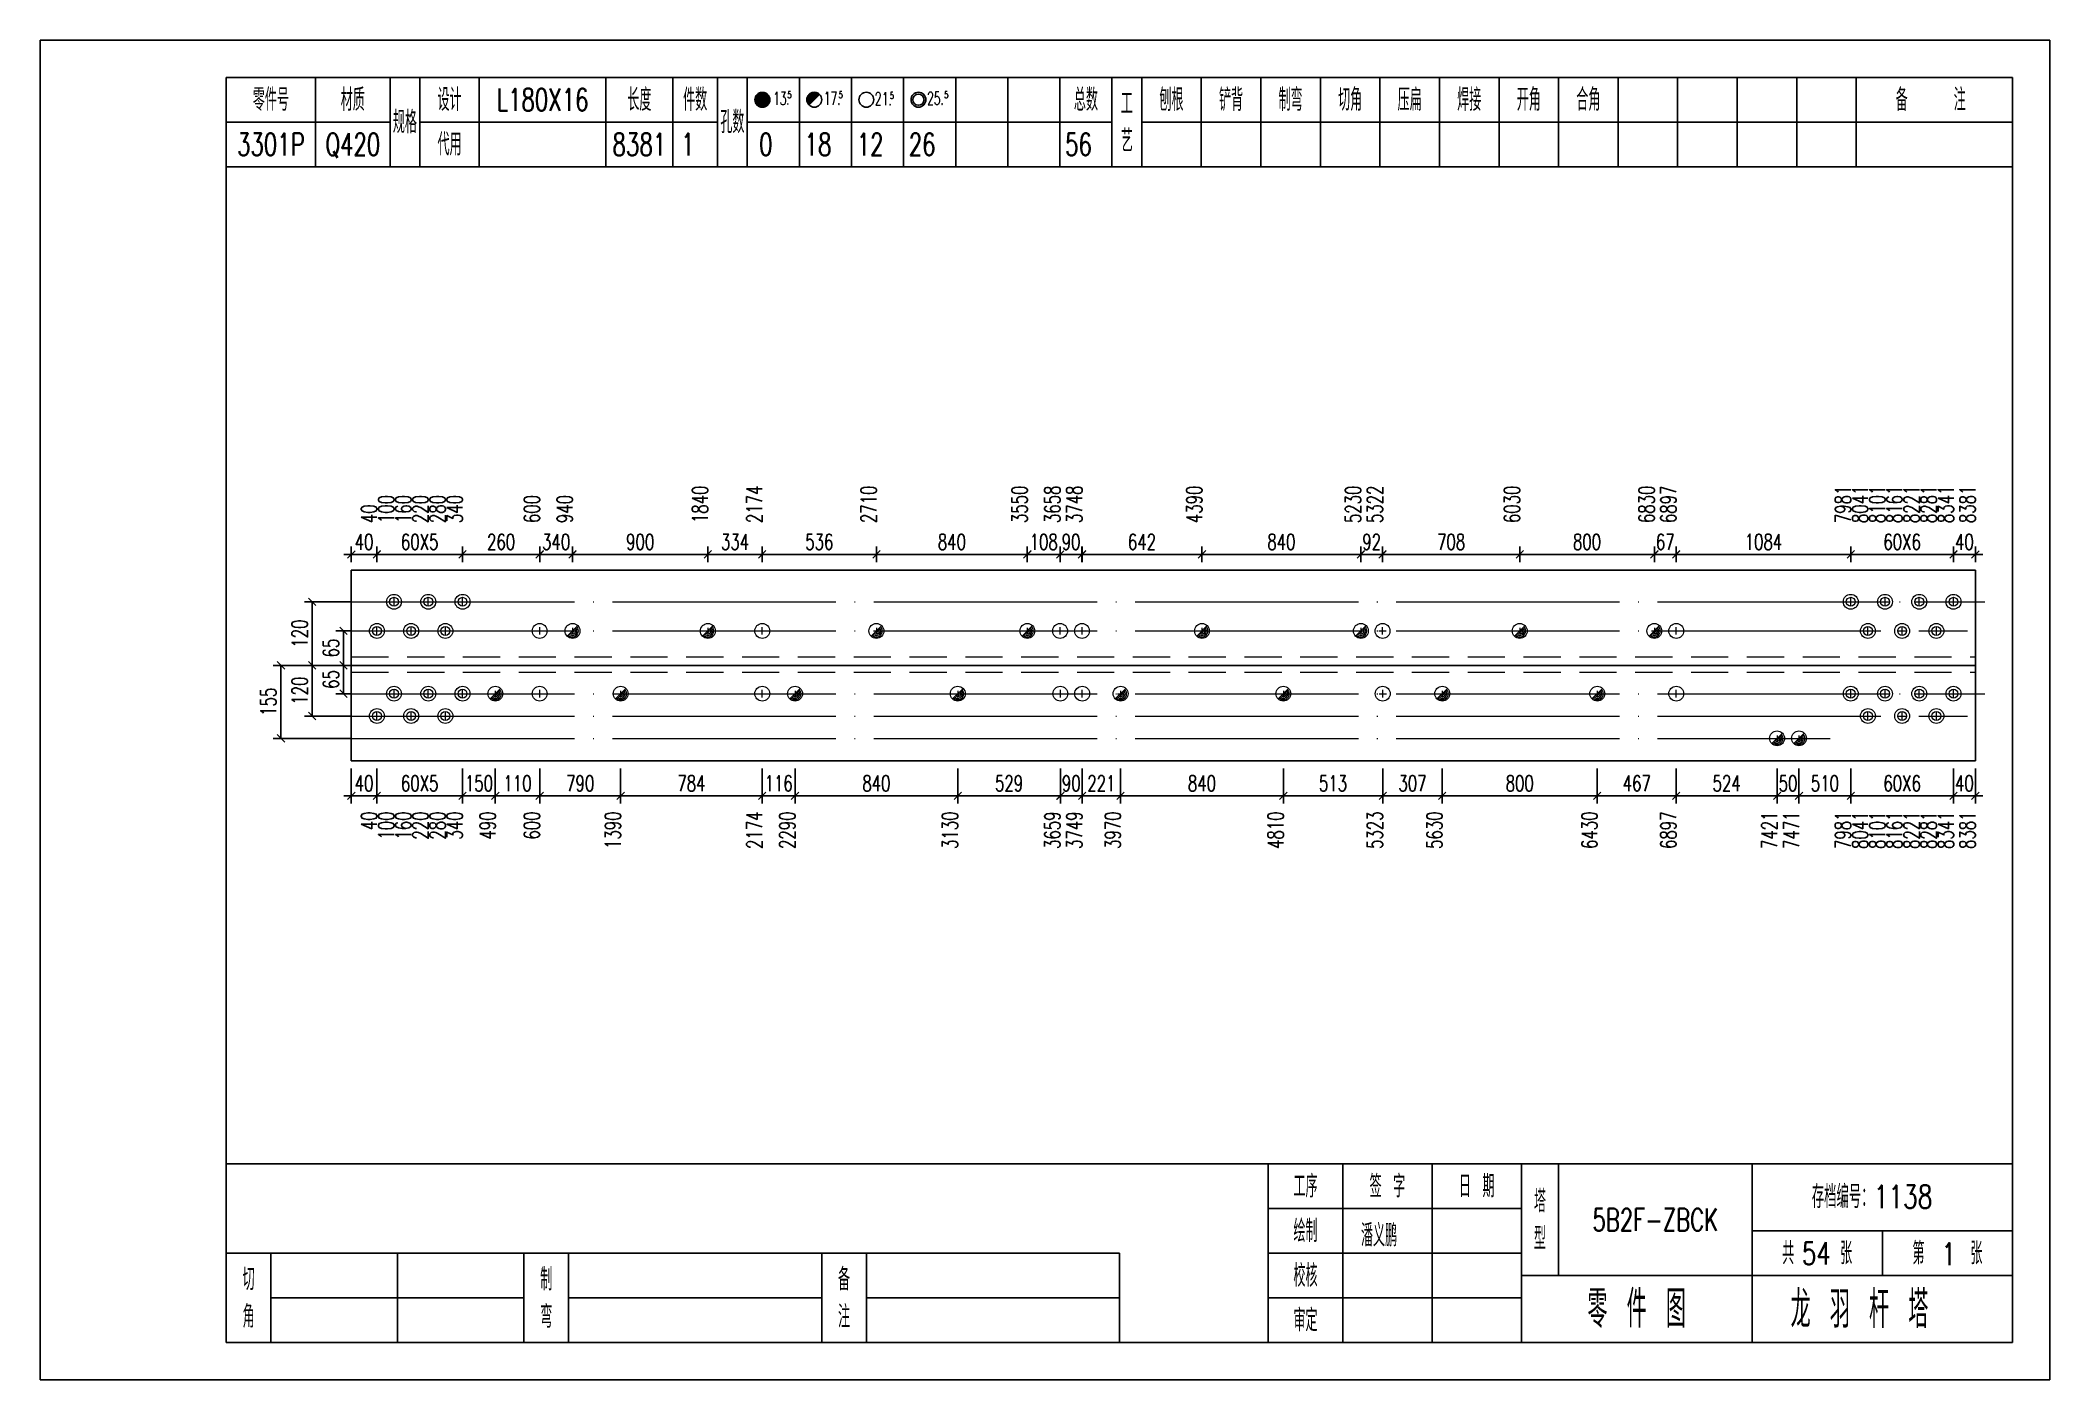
# Model space of a CAD drawing. Header units: millimetres. Extents: x 0 to 30240, y -10896 to -1348.
# Drawn here: x 0 to 270, y -10042.8 to -9862.8 of the extents above; entities that cross this region are included whole.
import ezdxf
from ezdxf.enums import TextEntityAlignment as Align

# ---------------------------------------------------------------- set-up
doc = ezdxf.new("R2010")
doc.units = ezdxf.units.MM
doc.header["$LTSCALE"] = 20
doc.header["$PDMODE"] = 1
doc.linetypes.add('DASHDOT2X', pattern=[1.75, 1.5, -0.125, 0, -0.125])
doc.linetypes.add('HIDDEN', pattern=[0.375, 0.25, -0.125])
for name, color, linetype, lineweight in [('1', 7, 'Continuous', 25), ('11', 3, 'Continuous', 13), ('2', 1, 'HIDDEN', 13), ('5', 1, 'Continuous', 13), ('7', 2, 'DASHDOT2X', 13)]:
    doc.layers.add(name, color=color, linetype=linetype, lineweight=lineweight)
doc.styles.get("Standard").update_dxf_attribs({"font": 'simplex', "width": 0.7, "bigfont": 'gbhzfs.shx'})
doc.styles.add('SYMBOL_TXT', font='txt.shx', dxfattribs={"width": 0.6})
doc.styles.add('TITLE_TXT', font='simplex.shx', dxfattribs={"width": 0.75, "height": 2.5, "bigfont": 'gbhzfs.shx'})
doc.dimstyles.get("Standard").update_dxf_attribs({"dimtxt": 2.1, "dimasz": 1, "dimexe": 1.05, "dimexo": 0, "dimgap": 0.63, "dimtad": 1, "dimzin": 0, "dimdsep": 46, "dimtxsty": 'standard', "dimblk": 'OBLIQUE', "dimblk1": 'OBLIQUE', "dimblk2": 'OBLIQUE', "dimcen": 0.09, "dimadec": 0, "dimazin": 0, "dimtfac": 1, "dimtdec": 1, "dimtix": 1, "dimtmove": 0, "dimatfit": 3, "dimfxl": 0, "dimtolj": 1, "dimtzin": 0, "dimarcsym": 0})
pattern_1 = [(0, (-3, 0), (0, 0.0125), [])]

msp = doc.modelspace()

# ---------------------------------------------------------------- texts
at = {"style": 'TITLE_TXT', "width": 0.75}
for s, p in [('54', (236.712, -10027.328)), ('1', (255.466, -10027.433))]:
    msp.add_text(s, height=3, dxfattribs=at).set_placement(p)
at = {"layer": '1', "width": 0.7}
for s, p in [('L180X16', (67.5, -9870.818)), ('3301P', (31, -9876.818)), ('Q420', (42, -9876.818)), ('8381', (80.5, -9876.818)), ('1', (87, -9876.818)), ('0', (97.5, -9876.818)), ('18', (104.5, -9876.818)), ('12', (111.5, -9876.818)), ('26', (118.5, -9876.818)), ('56', (139.5, -9876.818))]:
    msp.add_text(s, height=3, dxfattribs=at).set_placement(p, align=Align.MIDDLE_CENTER)
for s, p in [('100', (47.54, -9927.708)), ('160', (49.84, -9927.708)), ('220', (52.14, -9927.708)), ('280', (54.44, -9927.708)), ('340', (56.74, -9927.708)), ('600', (67.11, -9927.708)), ('940', (71.525, -9927.708)), ('1840', (89.71, -9927.708)), ('2174', (97.017, -9927.708)), ('2710', (112.361, -9927.708)), ('3550', (132.636, -9927.708)), ('3658', (137.05, -9927.708)), ('3748', (139.985, -9927.708)), ('4390', (156.098, -9927.708)), ('5230', (177.45, -9927.708)), ('5322', (180.373, -9927.708)), ('6030', (198.794, -9927.708)), ('6830', (216.881, -9927.708)), ('6897', (219.808, -9927.708)), ('7981', (243.273, -9927.708)), ('8041', (245.573, -9927.708)), ('8101', (247.873, -9927.708)), ('8161', (250.173, -9927.708)), ('8221', (252.473, -9927.708)), ('8281', (254.773, -9927.708)), ('8341', (257.084, -9927.708)), ('8381', (260, -9927.708)), ('40', (45.24, -9927.708))]:
    msp.add_text(s, height=2.1, rotation=90, dxfattribs=at).set_placement(p)
for s, p in [('40', (45.24, -9966.453)), ('100', (47.54, -9966.453)), ('160', (49.84, -9966.453)), ('220', (52.14, -9966.453)), ('280', (54.44, -9966.453)), ('340', (56.74, -9966.453)), ('490', (61.168, -9966.453)), ('600', (67.11, -9966.453)), ('1390', (77.996, -9966.453)), ('2174', (97.017, -9966.453)), ('2290', (101.427, -9966.453)), ('3130', (123.294, -9966.453)), ('3659', (137.05, -9966.453)), ('3749', (139.985, -9966.453)), ('3970', (145.164, -9966.453)), ('4810', (167.032, -9966.453)), ('5323', (180.373, -9966.453)), ('5630', (188.38, -9966.453)), ('6430', (209.205, -9966.453)), ('6897', (219.808, -9966.453)), ('7421', (233.38, -9966.453)), ('7471', (236.305, -9966.453)), ('7981', (243.273, -9966.453)), ('8041', (245.573, -9966.453)), ('8101', (247.873, -9966.453)), ('8161', (250.173, -9966.453)), ('8221', (252.473, -9966.453)), ('8281', (254.773, -9966.453)), ('8341', (257.084, -9966.453)), ('8381', (260, -9966.453))]:
    msp.add_text(s, height=2.1, rotation=90, dxfattribs=at).set_placement(p, align=Align.RIGHT)
at = {"layer": '1', "insert": (217, -10021.318), "char_height": 3, "width": 26, "attachment_point": 5}
msp.add_mtext('5B2F-ZBCK', dxfattribs=at)

# ---------------------------------------------------------------- blocks, each defined once
blk = doc.blocks.new('M12_HOLE')
h = blk.add_hatch()
h.set_pattern_fill('LINE', scale=0.1, style=0)
h.set_pattern_definition(pattern_1)
h.paths.add_polyline_path([(-5, 0, 1), (-1, 0, 1)])
at = {"color": 7}
blk.add_circle((-3, 0), 2, dxfattribs=at)
at = {"color": 7, "attachment_point": 1, "style": 'SYMBOL_TXT'}
for s, insert, char_height, width in [('13\\f??|b0|i0|c0|p54;.', (-0.12, 2.11), 3.5, 5.7075), ('5', (3.74, 2.26), 1.8, 2.9309)]:
    blk.add_mtext(s, dxfattribs=dict(at, insert=insert, char_height=char_height, width=width))
blk = doc.blocks.new('M16_HOLE')
h = blk.add_hatch()
h.set_pattern_fill('LINE', scale=0.1, style=0)
h.set_pattern_definition(pattern_1)
h.paths.add_polyline_path([(-1.59, 1.41, 0.668179), (-5, 0, 0.198912), (-4.41, -1.41)])
at = {"color": 7}
blk.add_circle((-3, 0), 2, dxfattribs=at)
at = {"color": 7, "attachment_point": 1, "style": 'SYMBOL_TXT'}
for s, insert, char_height, width in [('17.', (-0.44, 2.13), 3.5, 6.3164), ('5', (3.56, 2.25), 1.8, 1.822)]:
    blk.add_mtext(s, dxfattribs=dict(at, insert=insert, char_height=char_height, width=width))
blk = doc.blocks.new('M20_HOLE')
at = {"color": 7}
blk.add_circle((-3, 0), 2, dxfattribs=at)
at = {"color": 7, "attachment_point": 1, "style": 'SYMBOL_TXT'}
for s, insert, char_height, width in [('21.', (-0.69, 2.01), 3.5, 6.0735), ('5', (3.32, 2.01), 1.8, 1.4576)]:
    blk.add_mtext(s, dxfattribs=dict(at, insert=insert, char_height=char_height, width=width))
blk = doc.blocks.new('M24_HOLE')
at = {"color": 7}
for radius in [2, 1.5]:
    blk.add_circle((-3, 0), radius, dxfattribs=at)
at = {"color": 7, "attachment_point": 1, "style": 'SYMBOL_TXT'}
for s, insert, char_height, width in [('25.', (-0.69, 2.13), 3.5, 2.4294), ('5', (3.93, 2.25), 1.8, 1.9435)]:
    blk.add_mtext(s, dxfattribs=dict(at, insert=insert, char_height=char_height, width=width))
blk = doc.blocks.new('JgCard')
for p, q in [((270, 180), (0, 180)), ((0, 180), (0, 0)), ((270, 0), (270, 180)), ((265, 175), (25, 175)), ((25, 175), (25, 5)), ((37, 175), (37, 163)), ((47, 175), (47, 163)), ((51, 175), (51, 163)), ((59, 175), (59, 163)), ((76, 175), (76, 163)), ((85, 175), (85, 163)), ((91, 175), (91, 163)), ((95, 175), (95, 163)), ((102, 175), (102, 163)), ((109, 175), (109, 163)), ((116, 175), (116, 163)), ((123, 175), (123, 163)), ((130, 175), (130, 163)), ((137, 175), (137, 163)), ((144, 175), (144, 163)), ((148, 175), (148, 163)), ((156, 175), (156, 163)), ((164, 175), (164, 163)), ((172, 175), (172, 163)), ((180, 175), (180, 163)), ((188, 175), (188, 163)), ((196, 175), (196, 163)), ((204, 175), (204, 163)), ((212, 175), (212, 163)), ((220, 175), (220, 163)), ((228, 175), (228, 163)), ((236, 175), (236, 163)), ((244, 175), (244, 163)), ((265, 5), (265, 175)), ((25, 169), (47, 169)), ((51, 169), (91, 169)), ((95, 169), (144, 169)), ((148, 169), (265, 169)), ((25, 163), (265, 163)), ((25, 29), (265, 29)), ((165, 5), (165, 29)), ((175, 5), (175, 29)), ((187, 5), (187, 29)), ((199, 5), (199, 29)), ((204, 29), (204, 14)), ((230, 5), (230, 29)), ((165, 23), (199, 23)), ((230, 20), (265, 20)), ((247.5, 20), (247.5, 14)), ((25, 17), (145, 17)), ((31, 5), (31, 17)), ((48, 17), (48, 5)), ((65, 5), (65, 17)), ((71, 5), (71, 17)), ((105, 5), (105, 17)), ((111, 5), (111, 17)), ((145, 5), (145, 17)), ((165, 17), (199, 17)), ((199, 14), (265, 14)), ((31, 11), (65, 11)), ((71, 11), (105, 11)), ((111, 11), (145, 11)), ((165, 11), (199, 11)), ((25, 5), (265, 5)), ((0, 0), (270, 0))]:
    blk.add_line(p, q)
blk.add_lwpolyline([(96.03, 171.99, -1), (98.03, 171.99, -1)], format="xyb", close=True)
blk.add_point((145, 96))
at = {"xscale": 0.5, "yscale": 0.5, "zscale": 0.5}
for name, p in [('M12_HOLE', (98.53, 171.99)), ('M16_HOLE', (105.5, 172)), ('M20_HOLE', (112.5, 172)), ('M24_HOLE', (119.5, 172))]:
    blk.add_blockref(name, p, dxfattribs=at)
at = {"style": 'TITLE_TXT', "width": 0.75}
for s, height, p in [('存档编号：1138', 3.076, (238.02, 23.07)), ('潘义鹏', 3, (177.45, 17.91)), ('龙 羽 杆 塔', 5, (235.17, 6.97))]:
    blk.add_text(s, height=height, dxfattribs=at).set_placement(p)
at = {"attachment_point": 5, "style": 'TITLE_TXT'}
for s, insert, char_height, width in [('零件号', (31, 172), 3, 15), ('材质', (42, 172), 3, 8), ('设计', (55, 172), 3, 8), ('长度', (80.5, 172), 3, 8), ('件数', (88, 172), 3, 6), ('总数', (140.5, 172), 3, 7), ('工\\P艺', (146, 169), 3, 4), ('刨根', (152, 172), 3, 8), ('铲背', (160, 172), 3, 8), ('制弯', (168, 172), 3, 8), ('切角', (176, 172), 3, 8), ('压扁', (184, 172), 3, 8), ('焊接', (192, 172), 3, 8), ('开角', (200, 172), 3, 8), ('合角', (208, 172), 3, 8), ('备    注', (254, 172), 3, 22), ('规格', (49, 169), 3, 4), ('孔数', (93, 169), 3, 4), ('代用', (55, 166), 3, 8), ('工序', (170, 26), 3, 10), ('签 字', (181, 26), 3, 12), ('日 期', (193, 26), 3, 12), ('塔\\P型', (201.5, 21.5), 3, 5), ('绘制', (170, 20), 3, 10), ('共    张', (238.75, 17), 3, 17.5), ('第    张', (256.25, 17), 3, 17.5), ('切\\P角', (28, 11), 3, 6), ('制\\P弯', (68, 11), 3, 6), ('备\\P注', (108, 11), 3, 6), ('校核', (170, 14), 3, 10), ('零 件 图', (214.5, 9.5), 5, 31), ('审定', (170, 8), 3, 10)]:
    blk.add_mtext(s, dxfattribs=dict(at, insert=insert, char_height=char_height, width=width))
blk = doc.blocks.new('M24')
for p, q in [((-0.6, 0), (0.6, 0)), ((0, -0.6), (0, 0.6))]:
    blk.add_line(p, q)
for radius in [1, 0.6]:
    blk.add_circle((0, 0), radius)
blk = doc.blocks.new('M16')
for p, q in [((-0.71, -0.71), (0.71, 0.71)), ((-0.4, 0), (0.4, 0)), ((0, 0.4), (0, -0.4))]:
    blk.add_line(p, q)
blk.add_circle((0, 0), 1)
for radius in [0.8, 0.6, 0.4, 0.2]:
    blk.add_arc((0, 0), radius, 225, 45)
blk = doc.blocks.new('M20')
for p, q in [((-0.5, 0), (0.5, 0)), ((0, -0.5), (0, 0.5))]:
    blk.add_line(p, q)
blk.add_circle((0, 0), 1)
blk = doc.blocks.new('_Oblique')
at = {"color": 0, "linetype": 'ByBlock', "lineweight": -2}
blk.add_line((-0.5, -0.5), (0.5, 0.5), dxfattribs=at)
blk = doc.blocks.new('*D4688')
at = {"layer": '11', "color": 0, "lineweight": -2}
for p, q in [((41.8, -9960.68), (41.8, -9965.4)), ((45.24, -9960.68), (45.24, -9965.4)), ((41.8, -9964.35), (40.8, -9964.35)), ((41.8, -9964.35), (45.24, -9964.35)), ((45.24, -9964.35), (46.24, -9964.35))]:
    blk.add_line(p, q, dxfattribs=at)
at = {"layer": 'Defpoints', "color": 0}
for p in [(41.8, -9960.68), (45.24, -9960.68), (45.24, -9964.35)]:
    blk.add_point(p, dxfattribs=at)
at = {"layer": '11', "color": 0, "lineweight": -2}
blk.add_blockref('_Oblique', (41.8, -9964.35), dxfattribs=at)
at = {"layer": '11', "color": 0, "lineweight": -2, "rotation": 180}
blk.add_blockref('_Oblique', (45.24, -9964.35), dxfattribs=at)
at = {"layer": '11', "color": 0, "insert": (43.52, -9962.67), "char_height": 2.1, "attachment_point": 5}
blk.add_mtext('\\A1;40', dxfattribs=at)
blk = doc.blocks.new('*D4690')
at = {"layer": '11', "color": 0, "lineweight": -2}
for p, q in [((56.74, -9960.68), (56.74, -9965.4)), ((61.15, -9960.68), (61.15, -9965.4)), ((56.74, -9964.35), (55.74, -9964.35)), ((56.74, -9964.35), (61.15, -9964.35)), ((61.15, -9964.35), (62.15, -9964.35))]:
    blk.add_line(p, q, dxfattribs=at)
at = {"layer": 'Defpoints', "color": 0}
for p in [(56.74, -9960.68), (61.15, -9960.68), (61.15, -9964.35)]:
    blk.add_point(p, dxfattribs=at)
at = {"layer": '11', "color": 0, "lineweight": -2}
blk.add_blockref('_Oblique', (56.74, -9964.35), dxfattribs=at)
at = {"layer": '11', "color": 0, "lineweight": -2, "rotation": 180}
blk.add_blockref('_Oblique', (61.15, -9964.35), dxfattribs=at)
at = {"layer": '11', "color": 0, "insert": (58.95, -9962.67), "char_height": 2.1, "attachment_point": 5}
blk.add_mtext('\\A1;150', dxfattribs=at)
blk = doc.blocks.new('*D4697')
at = {"layer": '11', "color": 0, "lineweight": -2}
for p, q in [((137.07, -9960.68), (137.07, -9965.4)), ((140, -9960.68), (140, -9965.4)), ((137.07, -9964.35), (136.07, -9964.35)), ((137.07, -9964.35), (140, -9964.35)), ((140, -9964.35), (141, -9964.35))]:
    blk.add_line(p, q, dxfattribs=at)
at = {"layer": 'Defpoints', "color": 0}
for p in [(137.07, -9960.68), (140, -9960.68), (140, -9964.35)]:
    blk.add_point(p, dxfattribs=at)
at = {"layer": '11', "color": 0, "lineweight": -2}
blk.add_blockref('_Oblique', (137.07, -9964.35), dxfattribs=at)
at = {"layer": '11', "color": 0, "lineweight": -2, "rotation": 180}
blk.add_blockref('_Oblique', (140, -9964.35), dxfattribs=at)
at = {"layer": '11', "color": 0, "insert": (138.53, -9962.67), "char_height": 2.1, "attachment_point": 5}
blk.add_mtext('\\A1;90', dxfattribs=at)
blk = doc.blocks.new('*D4705')
at = {"layer": '11', "color": 0, "lineweight": -2}
for p, q in [((233.36, -9960.68), (233.36, -9965.4)), ((236.3, -9960.68), (236.3, -9965.4)), ((233.36, -9964.35), (232.36, -9964.35)), ((233.36, -9964.35), (236.3, -9964.35)), ((236.3, -9964.35), (237.3, -9964.35))]:
    blk.add_line(p, q, dxfattribs=at)
at = {"layer": 'Defpoints', "color": 0}
for p in [(233.36, -9960.68), (236.3, -9960.68), (236.3, -9964.35)]:
    blk.add_point(p, dxfattribs=at)
at = {"layer": '11', "color": 0, "lineweight": -2}
blk.add_blockref('_Oblique', (233.36, -9964.35), dxfattribs=at)
at = {"layer": '11', "color": 0, "lineweight": -2, "rotation": 180}
blk.add_blockref('_Oblique', (236.3, -9964.35), dxfattribs=at)
at = {"layer": '11', "color": 0, "insert": (234.83, -9962.67), "char_height": 2.1, "attachment_point": 5}
blk.add_mtext('\\A1;50', dxfattribs=at)
blk = doc.blocks.new('*D4708')
at = {"layer": '11', "color": 0, "lineweight": -2}
for p, q in [((257.06, -9960.68), (257.06, -9965.4)), ((260, -9960.68), (260, -9965.4)), ((257.06, -9964.35), (256.06, -9964.35)), ((257.06, -9964.35), (260, -9964.35)), ((260, -9964.35), (261, -9964.35))]:
    blk.add_line(p, q, dxfattribs=at)
at = {"layer": 'Defpoints', "color": 0}
for p in [(257.06, -9960.68), (260, -9960.68), (260, -9964.35)]:
    blk.add_point(p, dxfattribs=at)
at = {"layer": '11', "color": 0, "lineweight": -2}
blk.add_blockref('_Oblique', (257.06, -9964.35), dxfattribs=at)
at = {"layer": '11', "color": 0, "lineweight": -2, "rotation": 180}
blk.add_blockref('_Oblique', (260, -9964.35), dxfattribs=at)
at = {"layer": '11', "color": 0, "insert": (258.53, -9962.67), "char_height": 2.1, "attachment_point": 5}
blk.add_mtext('\\A1;40', dxfattribs=at)
blk = doc.blocks.new('*D4709')
at = {"layer": '11', "color": 0, "lineweight": -2}
for p, q in [((41.8, -9931.91), (40.8, -9931.91)), ((41.8, -9932.96), (41.8, -9930.86)), ((41.8, -9931.91), (45.24, -9931.91)), ((45.24, -9932.96), (45.24, -9930.86)), ((45.24, -9931.91), (46.24, -9931.91))]:
    blk.add_line(p, q, dxfattribs=at)
at = {"layer": 'Defpoints', "color": 0}
for p in [(41.8, -9932.96), (45.24, -9931.91), (45.24, -9932.96)]:
    blk.add_point(p, dxfattribs=at)
at = {"layer": '11', "color": 0, "lineweight": -2}
blk.add_blockref('_Oblique', (41.8, -9931.91), dxfattribs=at)
at = {"layer": '11', "color": 0, "lineweight": -2, "rotation": 180}
blk.add_blockref('_Oblique', (45.24, -9931.91), dxfattribs=at)
at = {"layer": '11', "color": 0, "insert": (43.52, -9930.23), "char_height": 2.1, "attachment_point": 5}
blk.add_mtext('\\A1;40', dxfattribs=at)
blk = doc.blocks.new('*D4712')
at = {"layer": '11', "color": 0, "lineweight": -2}
for p, q in [((67.11, -9931.91), (66.11, -9931.91)), ((67.11, -9932.96), (67.11, -9930.86)), ((67.11, -9931.91), (71.52, -9931.91)), ((71.52, -9932.96), (71.52, -9930.86)), ((71.52, -9931.91), (72.52, -9931.91))]:
    blk.add_line(p, q, dxfattribs=at)
at = {"layer": 'Defpoints', "color": 0}
for p in [(67.11, -9932.96), (71.52, -9931.91), (71.52, -9932.96)]:
    blk.add_point(p, dxfattribs=at)
at = {"layer": '11', "color": 0, "lineweight": -2}
blk.add_blockref('_Oblique', (67.11, -9931.91), dxfattribs=at)
at = {"layer": '11', "color": 0, "lineweight": -2, "rotation": 180}
blk.add_blockref('_Oblique', (71.52, -9931.91), dxfattribs=at)
at = {"layer": '11', "color": 0, "insert": (69.32, -9930.23), "char_height": 2.1, "attachment_point": 5}
blk.add_mtext('\\A1;340', dxfattribs=at)
blk = doc.blocks.new('*D4717')
at = {"layer": '11', "color": 0, "lineweight": -2}
for p, q in [((132.62, -9931.91), (131.62, -9931.91)), ((132.62, -9932.96), (132.62, -9930.86)), ((132.62, -9931.91), (137.03, -9931.91)), ((137.03, -9932.96), (137.03, -9930.86)), ((137.03, -9931.91), (138.03, -9931.91))]:
    blk.add_line(p, q, dxfattribs=at)
at = {"layer": 'Defpoints', "color": 0}
for p in [(132.62, -9932.96), (137.03, -9931.91), (137.03, -9932.96)]:
    blk.add_point(p, dxfattribs=at)
at = {"layer": '11', "color": 0, "lineweight": -2}
blk.add_blockref('_Oblique', (132.62, -9931.91), dxfattribs=at)
at = {"layer": '11', "color": 0, "lineweight": -2, "rotation": 180}
blk.add_blockref('_Oblique', (137.03, -9931.91), dxfattribs=at)
at = {"layer": '11', "color": 0, "insert": (134.83, -9930.23), "char_height": 2.1, "attachment_point": 5}
blk.add_mtext('\\A1;108', dxfattribs=at)
blk = doc.blocks.new('*D4718')
at = {"layer": '11', "color": 0, "lineweight": -2}
for p, q in [((137.03, -9931.91), (136.03, -9931.91)), ((137.03, -9932.96), (137.03, -9930.86)), ((137.03, -9931.91), (139.97, -9931.91)), ((139.97, -9932.96), (139.97, -9930.86)), ((139.97, -9931.91), (140.97, -9931.91))]:
    blk.add_line(p, q, dxfattribs=at)
at = {"layer": 'Defpoints', "color": 0}
for p in [(137.03, -9932.96), (139.97, -9931.91), (139.97, -9932.96)]:
    blk.add_point(p, dxfattribs=at)
at = {"layer": '11', "color": 0, "lineweight": -2}
blk.add_blockref('_Oblique', (137.03, -9931.91), dxfattribs=at)
at = {"layer": '11', "color": 0, "lineweight": -2, "rotation": 180}
blk.add_blockref('_Oblique', (139.97, -9931.91), dxfattribs=at)
at = {"layer": '11', "color": 0, "insert": (138.5, -9930.23), "char_height": 2.1, "attachment_point": 5}
blk.add_mtext('\\A1;90', dxfattribs=at)
blk = doc.blocks.new('*D4721')
at = {"layer": '11', "color": 0, "lineweight": -2}
for p, q in [((177.44, -9931.91), (176.44, -9931.91)), ((177.44, -9932.96), (177.44, -9930.86)), ((177.44, -9931.91), (180.35, -9931.91)), ((180.35, -9932.96), (180.35, -9930.86)), ((180.35, -9931.91), (181.35, -9931.91))]:
    blk.add_line(p, q, dxfattribs=at)
at = {"layer": 'Defpoints', "color": 0}
for p in [(177.44, -9932.96), (180.35, -9931.91), (180.35, -9932.96)]:
    blk.add_point(p, dxfattribs=at)
at = {"layer": '11', "color": 0, "lineweight": -2}
blk.add_blockref('_Oblique', (177.44, -9931.91), dxfattribs=at)
at = {"layer": '11', "color": 0, "lineweight": -2, "rotation": 180}
blk.add_blockref('_Oblique', (180.35, -9931.91), dxfattribs=at)
at = {"layer": '11', "color": 0, "insert": (178.89, -9930.23), "char_height": 2.1, "attachment_point": 5}
blk.add_mtext('\\A1;92', dxfattribs=at)
blk = doc.blocks.new('*D4724')
at = {"layer": '11', "color": 0, "lineweight": -2}
for p, q in [((216.87, -9931.91), (215.87, -9931.91)), ((216.87, -9932.96), (216.87, -9930.86)), ((216.87, -9931.91), (219.81, -9931.91)), ((219.81, -9932.96), (219.81, -9930.86)), ((219.81, -9931.91), (220.81, -9931.91))]:
    blk.add_line(p, q, dxfattribs=at)
at = {"layer": 'Defpoints', "color": 0}
for p in [(216.87, -9932.96), (219.81, -9931.91), (219.81, -9932.96)]:
    blk.add_point(p, dxfattribs=at)
at = {"layer": '11', "color": 0, "lineweight": -2}
blk.add_blockref('_Oblique', (216.87, -9931.91), dxfattribs=at)
at = {"layer": '11', "color": 0, "lineweight": -2, "rotation": 180}
blk.add_blockref('_Oblique', (219.81, -9931.91), dxfattribs=at)
at = {"layer": '11', "color": 0, "insert": (218.34, -9930.23), "char_height": 2.1, "attachment_point": 5}
blk.add_mtext('\\A1;67', dxfattribs=at)
blk = doc.blocks.new('*D4727')
at = {"layer": '11', "color": 0, "lineweight": -2}
for p, q in [((257.06, -9931.91), (256.06, -9931.91)), ((257.06, -9932.96), (257.06, -9930.86)), ((257.06, -9931.91), (260, -9931.91)), ((260, -9932.96), (260, -9930.86)), ((260, -9931.91), (261, -9931.91))]:
    blk.add_line(p, q, dxfattribs=at)
at = {"layer": 'Defpoints', "color": 0}
for p in [(257.06, -9932.96), (260, -9931.91), (260, -9932.96)]:
    blk.add_point(p, dxfattribs=at)
at = {"layer": '11', "color": 0, "lineweight": -2}
blk.add_blockref('_Oblique', (257.06, -9931.91), dxfattribs=at)
at = {"layer": '11', "color": 0, "lineweight": -2, "rotation": 180}
blk.add_blockref('_Oblique', (260, -9931.91), dxfattribs=at)
at = {"layer": '11', "color": 0, "insert": (258.53, -9930.23), "char_height": 2.1, "attachment_point": 5}
blk.add_mtext('\\A1;40', dxfattribs=at)

# ---------------------------------------------------------------- dimensions: what is measured, and where the dimension line sits
at = {"layer": '1'}
for base, p1, p2, text in [((36.55, -9938.278), (41.75, -9946.818), (41.75, -9938.278), '120'), ((40.75, -9942.192), (41.75, -9946.818), (41.75, -9942.192), '65'), ((32.35, -9946.818), (41.75, -9956.628), (41.75, -9946.818), '155'), ((36.55, -9946.818), (41.75, -9953.628), (41.75, -9946.818), '120'), ((40.75, -9946.818), (41.75, -9950.628), (41.75, -9946.818), '65')]:
    msp.add_linear_dim(base=base, p1=p1, p2=p2, angle=90, text=text, dimstyle='standard', dxfattribs=at).render()
at = {"layer": '11'}
for base, p1, p2, text, picture, middle in [((45.24, -9931.908), (41.8, -9932.958), (45.24, -9932.958), '40', '*D4709', (43.52, -9930.228)), ((71.52, -9931.908), (67.11, -9932.958), (71.52, -9932.958), '340', '*D4712', (69.315, -9930.228)), ((137.033, -9931.908), (132.623, -9932.958), (137.033, -9932.958), '108', '*D4717', (134.828, -9930.228)), ((139.973, -9931.908), (137.033, -9932.958), (139.973, -9932.958), '90', '*D4718', (138.503, -9930.228)), ((180.348, -9931.908), (177.439, -9932.958), (180.348, -9932.958), '92', '*D4721', (178.894, -9930.228)), ((219.807, -9931.908), (216.867, -9932.958), (219.807, -9932.958), '67', '*D4724', (218.337, -9930.228)), ((260, -9931.908), (257.06, -9932.958), (260, -9932.958), '40', '*D4727', (258.53, -9930.228)), ((45.24, -9964.353), (41.8, -9960.678), (45.24, -9960.678), '40', '*D4688', (43.52, -9962.673)), ((61.15, -9964.353), (56.74, -9960.678), (61.15, -9960.678), '150', '*D4690', (58.945, -9962.673)), ((139.996, -9964.353), (137.065, -9960.678), (139.996, -9960.678), '90', '*D4697', (138.531, -9962.673)), ((236.3, -9964.353), (233.36, -9960.678), (236.3, -9960.678), '50', '*D4705', (234.83, -9962.673)), ((260, -9964.353), (257.06, -9960.678), (260, -9960.678), '40', '*D4708', (258.53, -9962.673))]:
    dim = msp.add_linear_dim(base=base, p1=p1, p2=p2, text=text, dimstyle='standard', dxfattribs=at)
    dim.commit()
    dim.dimension.update_dxf_attribs({"geometry": picture, "text_midpoint": middle})
for base, p1, p2, text in [((56.74, -9931.908), (45.24, -9932.958), (56.74, -9932.958), '60X5'), ((67.11, -9931.908), (56.74, -9932.958), (67.11, -9932.958), '260'), ((89.703, -9931.908), (71.52, -9932.958), (89.703, -9932.958), '900'), ((97.008, -9931.908), (89.703, -9932.958), (97.008, -9932.958), '334'), ((112.352, -9931.908), (97.008, -9932.958), (112.352, -9932.958), '536'), ((132.623, -9931.908), (112.352, -9932.958), (132.623, -9932.958), '840'), ((156.09, -9931.908), (139.973, -9932.958), (156.09, -9932.958), '642'), ((177.439, -9931.908), (156.09, -9932.958), (177.439, -9932.958), '840'), ((198.785, -9931.908), (180.348, -9932.958), (198.785, -9932.958), '708'), ((216.867, -9931.908), (198.785, -9932.958), (216.867, -9932.958), '800'), ((243.26, -9931.908), (219.807, -9932.958), (243.26, -9932.958), '1084'), ((257.06, -9931.908), (243.26, -9932.958), (257.06, -9932.958), '60X6'), ((56.74, -9964.353), (45.24, -9960.678), (56.74, -9960.678), '60X5'), ((67.11, -9964.353), (61.15, -9960.678), (67.11, -9960.678), '110'), ((77.987, -9964.353), (67.11, -9960.678), (77.987, -9960.678), '790'), ((97.008, -9964.353), (77.987, -9960.678), (97.008, -9960.678), '784'), ((101.418, -9964.353), (97.008, -9960.678), (101.418, -9960.678), '116'), ((123.287, -9964.353), (101.418, -9960.678), (123.287, -9960.678), '840'), ((137.065, -9964.353), (123.287, -9960.678), (137.065, -9960.678), '529'), ((145.155, -9964.353), (139.996, -9960.678), (145.155, -9960.678), '221'), ((167.024, -9964.353), (145.155, -9960.678), (167.024, -9960.678), '840'), ((180.379, -9964.353), (167.024, -9960.678), (180.379, -9960.678), '513'), ((188.372, -9964.353), (180.379, -9960.678), (188.372, -9960.678), '307'), ((209.199, -9964.353), (188.372, -9960.678), (209.199, -9960.678), '800'), ((219.807, -9964.353), (209.199, -9960.678), (219.807, -9960.678), '467'), ((233.36, -9964.353), (219.807, -9960.678), (233.36, -9960.678), '524'), ((243.26, -9964.353), (236.3, -9960.678), (243.26, -9960.678), '510'), ((257.06, -9964.353), (243.26, -9960.678), (257.06, -9960.678), '60X6')]:
    msp.add_linear_dim(base=base, p1=p1, p2=p2, text=text, dimstyle='standard', dxfattribs=at).render()

# ---------------------------------------------------------------- linework, layer by layer
at = {"layer": '1'}
for p, q in [((41.8, -9934.008), (41.8, -9959.628)), ((41.8, -9934.008), (260, -9934.008)), ((260, -9934.008), (260, -9959.628)), ((41.8, -9946.818), (260, -9946.818)), ((41.8, -9959.628), (260, -9959.628))]:
    msp.add_line(p, q, dxfattribs=at)
at = {"layer": '2'}
for p, q in [((41.8, -9945.68), (260, -9945.68)), ((41.8, -9947.756), (260, -9947.756))]:
    msp.add_line(p, q, dxfattribs=at)
at = {"layer": '7'}
for p, q in [((41.8, -9938.278), (261.26, -9938.278)), ((41.8, -9942.192), (258.96, -9942.192)), ((41.8, -9950.628), (261.26, -9950.628)), ((41.8, -9953.628), (258.96, -9953.628)), ((41.8, -9956.628), (240.5, -9956.628))]:
    msp.add_line(p, q, dxfattribs=at)

# ---------------------------------------------------------------- block references
at = {"layer": '1'}
msp.add_blockref('JgCard', (0, -10042.818), dxfattribs=at)
at = {"layer": '5'}
for name, p in [('M24', (47.54, -9938.278)), ('M24', (52.14, -9938.278)), ('M24', (56.74, -9938.278)), ('M24', (243.26, -9938.278)), ('M24', (247.86, -9938.278)), ('M24', (252.46, -9938.278)), ('M24', (257.06, -9938.278)), ('M24', (45.24, -9942.192)), ('M24', (49.84, -9942.192)), ('M24', (54.44, -9942.192)), ('M20', (67.11, -9942.192)), ('M16', (71.52, -9942.192)), ('M16', (89.703, -9942.192)), ('M20', (97.008, -9942.192)), ('M16', (112.352, -9942.192)), ('M16', (132.623, -9942.192)), ('M20', (137.033, -9942.192)), ('M20', (139.973, -9942.192)), ('M16', (156.09, -9942.192)), ('M16', (177.439, -9942.192)), ('M20', (180.348, -9942.192)), ('M16', (198.785, -9942.192)), ('M16', (216.867, -9942.192)), ('M20', (219.807, -9942.192)), ('M24', (245.56, -9942.192)), ('M24', (250.16, -9942.192)), ('M24', (254.76, -9942.192)), ('M24', (47.54, -9950.628)), ('M24', (52.14, -9950.628)), ('M24', (56.74, -9950.628)), ('M16', (61.15, -9950.628)), ('M20', (67.11, -9950.628)), ('M16', (77.987, -9950.628)), ('M20', (97.008, -9950.628)), ('M16', (101.418, -9950.628)), ('M16', (123.287, -9950.628)), ('M20', (137.065, -9950.628)), ('M20', (139.996, -9950.628)), ('M16', (145.155, -9950.628)), ('M16', (167.024, -9950.628)), ('M20', (180.379, -9950.628)), ('M16', (188.372, -9950.628)), ('M16', (209.199, -9950.628)), ('M20', (219.807, -9950.628)), ('M24', (243.26, -9950.628)), ('M24', (247.86, -9950.628)), ('M24', (252.46, -9950.628)), ('M24', (257.06, -9950.628)), ('M24', (45.24, -9953.628)), ('M24', (49.84, -9953.628)), ('M24', (54.44, -9953.628)), ('M24', (245.56, -9953.628)), ('M24', (250.16, -9953.628)), ('M24', (254.76, -9953.628)), ('M16', (233.36, -9956.628)), ('M16', (236.3, -9956.628))]:
    msp.add_blockref(name, p, dxfattribs=at)

msp.set_redraw_order([(e.dxf.handle, doc.entitydb.next_handle()) for e in msp.query("TEXT MTEXT ATTDEF DIMENSION ARC_DIMENSION")])  # texts and dimensions are drawn at this point

doc.saveas('drawing.dxf')
